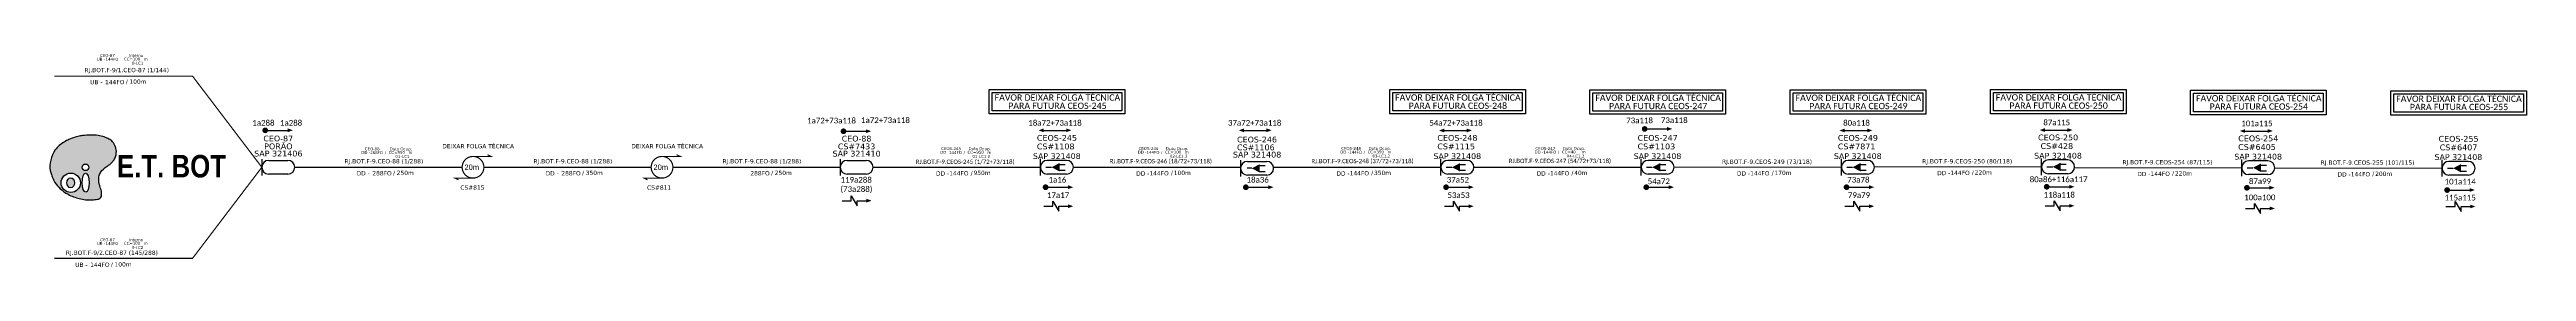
# Model space of a CAD drawing. Header units: millimetres. Extents: x 8324 to 9186, y -2611 to -1984.
# Drawn here: x 8324 to 9186, y -2058 to -1984 of the extents above; entities that cross this region are included whole.
import ezdxf
from ezdxf.enums import TextEntityAlignment as Align

# ---------------------------------------------------------------- set-up
doc = ezdxf.new("R2010")
doc.units = ezdxf.units.MM
doc.header["$MEASUREMENT"] = 0
for name, color, linetype in [('20.4-CEOS', 1, 'Continuous'), ('20.5-CABO AÉREO', 1, 'Continuous'), ('20.5-CEO', 1, 'Continuous'), ('E.T.', 7, 'Continuous'), ('label_cabos', 7, 'Continuous'), ('SETA', 7, 'Continuous')]:
    doc.layers.add(name, color=color, linetype=linetype)
doc.layers.add('40.1-ETIQUETAS', color=1, linetype='Continuous', lineweight=20)
doc.styles.add('siredit', font='verdana.ttf')
doc.styles.add('SWISS BIT', font='swisscb.ttf')

# ---------------------------------------------------------------- blocks, each defined once
blk = doc.blocks.new('ETIQUETA_RS5F')
at = {"layer": '40.1-ETIQUETAS', "color": 0, "style": 'siredit'}
blk.add_text('/', height=1.5, dxfattribs=at).set_placement((1.55, -1.95), align=Align.MIDDLE_RIGHT)
for tag, p in [('ETIQUETA_R_SECUNDARIA', (1.18, 2.1)), ('ETIQUETA_R_PRIMARIA', (1.18, 4.1)), ('F_ATIVAS/F_MORTAS', (1.11, -4.24))]:
    blk.add_attdef(tag, text='', height=1.5, dxfattribs=at).set_placement(p, align=Align.MIDDLE_CENTER)
for tag, p in [('TIPO_CABO', (-6.62, -2.12)), ('CAP_CABO', (0.37, -2.09))]:
    blk.add_attdef(tag, text='', height=1.5, dxfattribs=at).set_placement(p, align=Align.MIDDLE_RIGHT)
for tag, p in [('FUSÃO_1', (0.82, -8.39)), ('FUSÃO_2', (0.82, -10.6)), ('FUSÃO_3', (0.82, -12.93)), ('FUSÃO_4', (0.82, -15.14)), ('FUSÃO_5', (0.82, -17.16))]:
    blk.add_attdef(tag, text='', height=1.5, dxfattribs=at).set_placement(p, align=Align.CENTER)
blk.add_attdef('METROS', text='', height=1.5, dxfattribs=at).set_placement((2.11, -1.95), align=Align.MIDDLE_LEFT)
blk = doc.blocks.new('*U26')
at = {"layer": '20.5-CEO'}
for p, q in [((-1.56, 1.26), (1.8, 1.26)), ((1.8, -1.13), (-1.56, -1.13))]:
    blk.add_line(p, q, dxfattribs=at)
blk.add_lwpolyline([(-2.75, 1.51), (-2.75, -1.38)], dxfattribs=at)
for centre, start, end in [((-1.56, 0.07), 90, 270), ((1.8, 0.07), 270, 90)]:
    blk.add_arc(centre, 1.2, start, end, dxfattribs=at)
at = {"layer": '20.5-CEO', "color": 7, "style": 'siredit'}
for tag, p in [('FID', (0.11, 5.61)), ('LOCAL', (0.12, 4.23)), ('SAP', (0.12, 2.97)), ('FIBRAS_RESERVA', (0.12, -1.94))]:
    blk.add_attdef(tag, text='', height=1.01, dxfattribs=at).set_placement(p, align=Align.TOP_CENTER)
for tag, flags, p in [('ID_ATIVIDADE', 3, (0.11, -3.51)), ('FATOR', 1, (0.11, -4.82))]:
    blk.add_attdef(tag, text='', height=1.01, dxfattribs=dict(at, flags=flags)).set_placement(p, align=Align.TOP_CENTER)
at = {"layer": '20.5-CEO', "color": 7, "style": 'siredit', "flags": 3}
blk.add_attdef('QTDE', (-4.88, -7.06), '', height=1.01, dxfattribs=at)
blk = doc.blocks.new('Inst CB DT OCUP CFOA-SM-DD-S-288-TS')
at = {"layer": 'label_cabos', "color": 0, "style": 'siredit'}
for tag, flags, p in [('ID_ATIVIDADE', 3, (1.31, 2.67)), ('FATOR', 1, (11.56, 2.55))]:
    blk.add_attdef(tag, text='', height=1, rotation=359.69001, dxfattribs=dict(at, flags=flags)).set_placement(p, align=Align.MIDDLE_CENTER)
for tag, p in [('TIPO_CABO', (1.11, 0)), ('DESTINO_CABO', (3.13, 1.26)), ('CABO', (4.69, -0.05)), ('/', (7.71, -0.05)), ('LANCE', (10.41, 0.02)), ('TIPO_CABO', (13.11, 1.24)), ('UND', (16.46, 0)), ('FID', (13.65, -1.41))]:
    blk.add_attdef(tag, text='', height=1, rotation=359.69001, dxfattribs=at).set_placement(p, align=Align.MIDDLE_CENTER)
blk.add_attdef('QTDE', (11.93, -0.45), '', height=1, rotation=359.69001, dxfattribs=at)
blk = doc.blocks.new('Inst CB DT OCUP CFOA-SM-DD-S-144')
at = {"layer": 'label_cabos', "color": 0, "style": 'siredit'}
for tag, flags, p in [('ID_ATIVIDADE', 3, (1.31, 2.67)), ('FATOR', 1, (11.56, 2.55))]:
    blk.add_attdef(tag, text='', height=1, rotation=359.69001, dxfattribs=dict(at, flags=flags)).set_placement(p, align=Align.MIDDLE_CENTER)
for tag, p in [('TIPO_CABO', (1.11, 0)), ('DESTINO_CABO', (3.13, 1.26)), ('CABO', (4.69, -0.05)), ('/', (7.71, -0.05)), ('LANCE', (10.41, 0.02)), ('TIPO_CABO', (13.11, 1.24)), ('UND', (16.46, 0)), ('FID', (13.65, -1.41))]:
    blk.add_attdef(tag, text='', height=1, rotation=359.69001, dxfattribs=at).set_placement(p, align=Align.MIDDLE_CENTER)
blk.add_attdef('QTDE', (11.93, -0.45), '', height=1, rotation=359.69001, dxfattribs=at)
blk = doc.blocks.new('*U27')
at = {"layer": '20.5-CEO'}
for p, q in [((-1.56, 1.26), (1.8, 1.26)), ((1.8, -1.13), (-1.56, -1.13))]:
    blk.add_line(p, q, dxfattribs=at)
blk.add_lwpolyline([(-2.75, 1.51), (-2.75, -1.38)], dxfattribs=at)
for centre, start, end in [((-1.56, 0.07), 90, 270), ((1.8, 0.07), 270, 90)]:
    blk.add_arc(centre, 1.2, start, end, dxfattribs=at)
at = {"layer": '20.5-CEO', "color": 7, "style": 'siredit'}
for tag, p in [('FID', (0.11, 5.61)), ('LOCAL', (0.12, 4.23)), ('SAP', (0.12, 2.97)), ('FIBRAS_RESERVA', (0.12, -1.94))]:
    blk.add_attdef(tag, text='', height=1.01, dxfattribs=at).set_placement(p, align=Align.TOP_CENTER)
for tag, flags, p in [('ID_ATIVIDADE', 3, (0.11, -3.51)), ('FATOR', 1, (0.11, -4.82))]:
    blk.add_attdef(tag, text='', height=1.01, dxfattribs=dict(at, flags=flags)).set_placement(p, align=Align.TOP_CENTER)
at = {"layer": '20.5-CEO', "color": 7, "style": 'siredit', "flags": 3}
blk.add_attdef('QTDE', (-4.88, -7.06), '', height=1.01, dxfattribs=at)
blk = doc.blocks.new('*U25')
at = {"layer": '20.5-CEO'}
for p, q in [((-1.56, 1.26), (1.8, 1.26)), ((1.8, -1.13), (-1.56, -1.13))]:
    blk.add_line(p, q, dxfattribs=at)
blk.add_lwpolyline([(-2.75, 1.51), (-2.75, -1.38)], dxfattribs=at)
for centre, start, end in [((-1.56, 0.07), 90, 270), ((1.8, 0.07), 270, 90)]:
    blk.add_arc(centre, 1.2, start, end, dxfattribs=at)
at = {"layer": '20.5-CEO', "color": 7, "style": 'siredit'}
for tag, p in [('FID', (0.11, 5.61)), ('LOCAL', (0.12, 4.23)), ('SAP', (0.12, 2.97)), ('FIBRAS_RESERVA', (0.12, -1.94))]:
    blk.add_attdef(tag, text='', height=1.01, dxfattribs=at).set_placement(p, align=Align.TOP_CENTER)
for tag, flags, p in [('ID_ATIVIDADE', 3, (0.11, -3.51)), ('FATOR', 1, (0.11, -4.82))]:
    blk.add_attdef(tag, text='', height=1.01, dxfattribs=dict(at, flags=flags)).set_placement(p, align=Align.TOP_CENTER)
at = {"layer": '20.5-CEO', "color": 7, "style": 'siredit', "flags": 3}
blk.add_attdef('QTDE', (-4.88, -7.06), '', height=1.01, dxfattribs=at)
blk = doc.blocks.new('Inst CB INT CFOI-SM-UB-144')
at = {"layer": 'label_cabos', "color": 0, "style": 'siredit'}
for tag, flags, p in [('ID_ATIVIDADE', 3, (1.31, 2.67)), ('/', 2, (7.71, -0.05)), ('FATOR', 1, (11.56, 2.55))]:
    blk.add_attdef(tag, text='', height=1, rotation=359.69001, dxfattribs=dict(at, flags=flags)).set_placement(p, align=Align.MIDDLE_CENTER)
for tag, p in [('TIPO_CABO', (1.11, 0)), ('DESTINO_CABO', (3.13, 1.26)), ('CABO', (4.69, -0.05)), ('LANCE', (10.41, 0.02)), ('TIPO_CABO', (13.11, 1.24)), ('UND', (16.46, 0)), ('FID', (13.65, -1.41))]:
    blk.add_attdef(tag, text='', height=1, rotation=359.69001, dxfattribs=at).set_placement(p, align=Align.MIDDLE_CENTER)
blk.add_attdef('QTDE', (11.93, -0.45), '', height=1, rotation=359.69001, dxfattribs=at)
blk = doc.blocks.new('OI')
h = blk.add_hatch(color=40)
edge = h.paths.add_edge_path()
edge.add_spline(control_points=[(4.35, -0.67), (3.92, -0.99), (3.26, -1.5), (2.81, -2.59), (2.9, -3.5), (3.06, -4.27), (3.31, -4.85), (3.37, -5.39), (3.4, -5.88), (3.2, -6.4), (2.54, -6.61), (1.65, -6.63), (0.55, -6.67), (-0.56, -6.42), (-1.61, -6.14), (-2.77, -5.61), (-3.92, -4.77), (-4.89, -3.7), (-5.34, -2.65), (-5.6, -1.94), (-5.85, -0.96), (-5.71, 0.47), (-5.1, 2.02), (-4.14, 3.02), (-3.3, 3.61), (-2.37, 4.16), (-1.36, 4.44), (-0.56, 4.7), (0.79, 4.85), (2.24, 4.97), (3.79, 4.57), (4.67, 4.21), (5.44, 3.65), (5.76, 2.99), (6.03, 2.21), (6.01, 1.46), (5.72, 0.64), (5.31, 0.08), (4.88, -0.38), (4.51, -0.55), (4.35, -0.67)], knot_values=[0, 0, 0, 0, 1.60434, 2.417191, 3.427595, 4.282808, 4.776746, 5.304182, 5.888771, 6.258406, 6.858137, 7.79129, 8.986195, 10.124242, 11.187857, 12.242908, 13.953784, 15.414161, 16.515391, 17.349188, 17.675853, 19.552021, 21.515531, 22.568638, 23.63245, 24.621084, 25.782718, 26.745347, 27.142653, 29.870543, 31.004649, 31.921532, 32.709589, 33.801391, 34.042471, 35.192333, 35.971461, 36.628871, 37.254359, 37.836911, 37.836911, 37.836911, 37.836911], degree=3, periodic=0)
h.paths.add_polyline_path([(1.13, -0.87, -1), (-0.04, -0.87, -1)], flags=16)
edge = h.paths.add_edge_path(flags=16)
edge.add_ellipse((0.56, -3.59), major_axis=(-0.02, 1.71), ratio=0.361305, start_angle=0, end_angle=360)
h.paths.add_polyline_path([(-0.36, -3.62, -1), (-3.8, -3.62, -1)], flags=16)
edge = h.paths.add_edge_path(flags=0)
edge.add_ellipse((-2.08, -3.62), major_axis=(0, 0.885), ratio=0.758294, start_angle=0, end_angle=360)
at = {"color": 40}
for centre, radius in [((-2.08, -3.62), 1.72), ((0.54, -0.87), 0.587)]:
    blk.add_circle(centre, radius, dxfattribs=at)
blk.add_ellipse((-2.08, -3.62), major_axis=(0, 0.885), ratio=0.758294, start_param=-3.141592653589791, end_param=3.141592653589791, dxfattribs=at)
blk.add_ellipse((0.56, -3.59), major_axis=(-0.02, 1.71), ratio=0.361305, dxfattribs=at)
at = {"color": 40, "start_tangent": (-0.800898, -0.598801), "end_tangent": (-0.800898, -0.598801)}
blk.add_spline([(4.35, -0.67), (3.2, -1.78), (2.9, -2.54), (2.92, -3.55), (3.12, -4.38), (3.28, -4.85), (3.37, -5.37), (3.35, -5.95), (3.2, -6.29), (2.66, -6.55), (1.73, -6.63), (0.54, -6.62), (-0.58, -6.41), (-1.6, -6.11), (-2.56, -5.67), (-3.95, -4.67), (-4.89, -3.56), (-5.37, -2.56), (-5.64, -1.78), (-5.72, -1.46), (-5.63, 0.42), (-4.84, 2.22), (-4.13, 2.99), (-3.27, 3.62), (-2.4, 4.09), (-1.3, 4.47), (-0.37, 4.72), (0.02, 4.77), (2.75, 4.8), (3.85, 4.53), (4.69, 4.16), (5.31, 3.68), (5.85, 2.73), (5.93, 2.5), (5.94, 1.35), (5.67, 0.62), (5.29, 0.08), (4.84, -0.36), (4.35, -0.67)], degree=3, dxfattribs=at)

msp = doc.modelspace()

# ---------------------------------------------------------------- linework, layer by layer
at = {"color": 3, "ltscale": 9e-07}
for points in [[(8651.09, -1996.47), (8698.32, -1996.47), (8698.32, -2004.98), (8651.09, -2004.98)], [(8652.14, -1997.52), (8697.27, -1997.52), (8697.27, -2003.93), (8652.14, -2003.93)], [(8790.55, -1996.47), (8837.78, -1996.47), (8837.78, -2004.98), (8790.55, -2004.98)], [(8791.6, -1997.52), (8836.73, -1997.52), (8836.73, -2003.93), (8791.6, -2003.93)], [(8860.28, -1996.57), (8907.51, -1996.57), (8907.51, -2005.09), (8860.28, -2005.09)], [(8861.33, -1997.62), (8906.46, -1997.62), (8906.46, -2004.04), (8861.33, -2004.04)], [(8930.01, -1996.57), (8977.24, -1996.57), (8977.24, -2005.08), (8930.01, -2005.08)], [(8931.06, -1997.62), (8976.19, -1997.62), (8976.19, -2004.03), (8931.06, -2004.03)], [(8999.74, -1996.43), (9046.97, -1996.43), (9046.97, -2004.94), (8999.74, -2004.94)], [(9000.79, -1997.48), (9045.92, -1997.48), (9045.92, -2003.89), (9000.79, -2003.89)], [(9069.45, -1996.75), (9116.68, -1996.75), (9116.68, -2005.26), (9069.45, -2005.26)], [(9070.5, -1997.8), (9115.63, -1997.8), (9115.63, -2004.21), (9070.5, -2004.21)], [(9139.17, -1996.9), (9186.4, -1996.9), (9186.4, -2005.41), (9139.17, -2005.41)], [(9140.22, -1997.95), (9185.35, -1997.95), (9185.35, -2004.36), (9140.22, -2004.36)]]:
    msp.add_lwpolyline(points, close=True, dxfattribs=at)
at = {"color": 0, "const_width": 0.99}
for points in [[(8878.84, -2010.25, 1), (8879.83, -2010.25, 1)], [(8398.47, -2010.73, 1), (8399.46, -2010.73, 1)], [(8599.84, -2011.05, 1), (8600.83, -2011.05, 1)], [(8670.22, -2030.6, 1), (8671.21, -2030.6, 1)], [(8739.95, -2030.6, 1), (8740.94, -2030.6, 1)], [(8809.68, -2030.6, 1), (8810.67, -2030.6, 1)], [(8879.41, -2030.6, 1), (8880.4, -2030.6, 1)], [(8949.14, -2030.59, 1), (8950.13, -2030.59, 1)], [(9018.86, -2030.45, 1), (9019.85, -2030.45, 1)], [(9088.57, -2030.78, 1), (9089.56, -2030.78, 1)], [(9158.3, -2031.59, 1), (9159.29, -2031.59, 1)]]:
    msp.add_lwpolyline(points, format="xyb", close=True, dxfattribs=at)
at = {"color": 5, "const_width": 0.42}
for points in [[(8471.33, -2019.85, 1.000012), (8471.33, -2027.41, 0.999978)], [(8537.15, -2019.85, 1.000012), (8537.15, -2027.41, 0.999978)]]:
    msp.add_lwpolyline(points, format="xyb", close=True, dxfattribs=at)
at = {"color": 5, "const_width": 0.394}
for points in [[(8471.33, -2019.85), (8477.63, -2019.85), (8476.37, -2019.22)], [(8537.15, -2019.85), (8543.45, -2019.85), (8542.19, -2019.22)], [(8471.33, -2027.41), (8465.03, -2027.41), (8466.29, -2028.04)], [(8537.15, -2027.41), (8530.85, -2027.41), (8532.11, -2028.04)]]:
    msp.add_lwpolyline(points, dxfattribs=at)
at = {"color": 0}
for points in [[(8603.05, -2035.3), (8603.05, -2033.55), (8605.14, -2037.05), (8605.15, -2035.3)], [(8673.27, -2037.24), (8673.27, -2035.49), (8675.36, -2038.99), (8675.37, -2037.24)], [(8812.73, -2037.24), (8812.73, -2035.49), (8814.82, -2038.99), (8814.83, -2037.24)], [(8952.19, -2037.24), (8952.19, -2035.48), (8954.28, -2038.98), (8954.29, -2037.24)], [(9021.92, -2037.09), (9021.92, -2035.34), (9024.01, -2038.84), (9024.01, -2037.09)], [(9161.54, -2037.33), (9161.54, -2035.58), (9163.63, -2039.08), (9163.64, -2037.33)], [(9091.75, -2038), (9091.75, -2036.25), (9093.84, -2039.75), (9093.84, -2038)]]:
    msp.add_lwpolyline(points, dxfattribs=at)
at = {"layer": '20.4-CEOS', "color": 8}
for p, q in [((8678.02, -2021.24), (8671.31, -2021.24)), ((8678.02, -2026.02), (8671.31, -2026.02)), ((8817.48, -2021.24), (8810.77, -2021.24)), ((8817.48, -2026.02), (8810.77, -2026.02)), ((8887.21, -2021.24), (8880.5, -2021.24)), ((8887.21, -2026.02), (8880.5, -2026.02)), ((8956.94, -2021.23), (8950.23, -2021.23)), ((8956.94, -2026.02), (8950.23, -2026.02)), ((9026.67, -2021.09), (9019.95, -2021.09)), ((9026.67, -2025.88), (9019.95, -2025.88)), ((9096.38, -2021.41), (9089.66, -2021.41)), ((9096.38, -2026.2), (9089.66, -2026.2)), ((9166.1, -2021.56), (9159.39, -2021.56)), ((9166.1, -2026.35), (9159.39, -2026.35))]:
    msp.add_line(p, q, dxfattribs=at)
for points in [[(8668.92, -2026.51), (8668.92, -2020.74)], [(8670.77, -2023.63), (8672.81, -2023.63)], [(8675.46, -2022.68), (8677.5, -2022.68)], [(8675.46, -2024.67), (8677.5, -2024.67)], [(8808.38, -2026.51), (8808.38, -2020.74)], [(8810.23, -2023.63), (8812.27, -2023.63)], [(8814.92, -2022.68), (8816.96, -2022.68)], [(8814.92, -2024.67), (8816.96, -2024.67)], [(8878.11, -2026.51), (8878.11, -2020.74)], [(8879.96, -2023.63), (8882, -2023.63)], [(8884.65, -2022.68), (8886.69, -2022.68)], [(8884.65, -2024.67), (8886.69, -2024.67)], [(8947.84, -2026.51), (8947.84, -2020.74)], [(8949.69, -2023.62), (8951.73, -2023.62)], [(8954.38, -2022.68), (8956.42, -2022.68)], [(8954.38, -2024.67), (8956.42, -2024.67)], [(9017.56, -2026.37), (9017.56, -2020.6)], [(9019.42, -2023.48), (9021.46, -2023.48)], [(9024.11, -2022.53), (9026.15, -2022.53)], [(9024.11, -2024.52), (9026.15, -2024.52)], [(9087.27, -2026.69), (9087.27, -2020.92)], [(9089.13, -2023.81), (9091.17, -2023.81)], [(9093.81, -2022.86), (9095.85, -2022.86)], [(9093.81, -2024.85), (9095.85, -2024.85)], [(9157, -2026.84), (9157, -2021.07)], [(9158.85, -2023.96), (9160.89, -2023.96)], [(9163.54, -2023.01), (9165.58, -2023.01)], [(9163.54, -2025), (9165.58, -2025)]]:
    msp.add_lwpolyline(points, dxfattribs=at)
for points in [[(8672.81, -2023.63, 0, 2.95, 0), (8675.58, -2023.63, 2.95, 2.95, 0)], [(8812.27, -2023.63, 0, 2.95, 0), (8815.04, -2023.63, 2.95, 2.95, 0)], [(8882, -2023.63, 0, 2.95, 0), (8884.77, -2023.63, 2.95, 2.95, 0)], [(8951.73, -2023.62, 0, 2.95, 0), (8954.5, -2023.62, 2.95, 2.95, 0)], [(9021.46, -2023.48, 0, 2.95, 0), (9024.23, -2023.48, 2.95, 2.95, 0)], [(9091.17, -2023.81, 0, 2.95, 0), (9093.94, -2023.81, 2.95, 2.95, 0)], [(9160.89, -2023.96, 0, 2.95, 0), (9163.66, -2023.96, 2.95, 2.95, 0)]]:
    msp.add_lwpolyline(points, format="xyseb", dxfattribs=at)
at = {"layer": '20.4-CEOS'}
for points in [[(8742.51, -2024), (8740.9, -2024)], [(8745.16, -2023.05), (8747.2, -2023.05)], [(8745.16, -2025.05), (8747.2, -2025.05)]]:
    msp.add_lwpolyline(points, dxfattribs=at)
msp.add_lwpolyline([(8742.51, -2024, 0, 2.95, 0), (8745.28, -2024, 2.95, 2.95, 0)], format="xyseb", dxfattribs=at)
at = {"layer": '20.4-CEOS', "color": 8}
for centre, start, end in [((8671.31, -2023.63), 90, 270), ((8678.02, -2023.63), 270, 90), ((8810.77, -2023.63), 90, 270), ((8817.48, -2023.63), 270, 90), ((8880.5, -2023.63), 90, 270), ((8887.21, -2023.63), 270, 90), ((8950.23, -2023.62), 90, 270), ((8956.94, -2023.62), 270, 90), ((9019.95, -2023.48), 90, 270), ((9026.67, -2023.48), 270, 90), ((9089.66, -2023.81), 90, 270), ((9096.38, -2023.81), 270, 90), ((9159.39, -2023.96), 90, 270), ((9166.1, -2023.96), 270, 90)]:
    msp.add_arc(centre, 2.39, start, end, dxfattribs=at)
at = {"layer": '20.5-CABO AÉREO', "color": 5, "ltscale": 50, "const_width": 0.4}
for points in [[(8325.57, -1991.8), (8373.65, -1991.8), (8397.79, -2023.63)], [(8325.57, -2055.45), (8373.65, -2055.45), (8397.79, -2023.63)], [(8409.29, -2023.63), (8467.55, -2023.63)], [(8475.11, -2023.63), (8533.37, -2023.63)], [(8540.93, -2023.63), (8599.19, -2023.63)]]:
    msp.add_lwpolyline(points, dxfattribs=at)
at = {"layer": '40.1-ETIQUETAS', "color": 5, "const_width": 0.4}
for points in [[(8610.69, -2023.63), (8668.92, -2023.63)], [(8680.42, -2023.63), (8738.65, -2023.63)], [(8750.15, -2023.63), (8808.38, -2023.63)], [(8819.88, -2023.63), (8878.11, -2023.63)]]:
    msp.add_lwpolyline(points, dxfattribs=at)
at = {"layer": '40.1-ETIQUETAS', "color": 1, "const_width": 0.4}
for points in [[(8889.61, -2023.62), (8947.84, -2023.62)], [(8959.33, -2023.48), (9017.56, -2023.48)], [(9029.04, -2023.81), (9087.27, -2023.81)], [(9098.77, -2023.96), (9157, -2023.96)]]:
    msp.add_lwpolyline(points, dxfattribs=at)
at = {"layer": 'SETA', "color": 0}
for points in [[(8398.97, -2010.73), (8407.48, -2010.73)], [(8600.34, -2011.05), (8608.85, -2011.05)], [(8670.07, -2010.73), (8678.58, -2010.73)], [(8739.8, -2010.73), (8748.31, -2010.73)], [(8809.53, -2010.79), (8818.04, -2010.79)], [(8879.33, -2010.25), (8887.84, -2010.25)], [(8948.99, -2010.78), (8957.5, -2010.78)], [(9018.72, -2010.64), (9027.23, -2010.64)], [(9088.42, -2010.97), (9096.93, -2010.97)], [(8599.89, -2035.3), (8603.05, -2035.3)], [(8605.15, -2035.3), (8608.31, -2035.3)], [(8670.71, -2030.6), (8679.23, -2030.6)], [(8740.44, -2030.6), (8748.96, -2030.6)], [(8810.17, -2030.6), (8818.69, -2030.6)], [(8879.9, -2030.6), (8888.42, -2030.6)], [(8949.63, -2030.59), (8958.15, -2030.59)], [(9019.36, -2030.45), (9027.87, -2030.45)], [(9089.07, -2030.78), (9097.58, -2030.78)], [(9158.79, -2031.59), (9167.3, -2031.59)], [(8670.11, -2037.24), (8673.27, -2037.24)], [(8675.37, -2037.24), (8678.53, -2037.24)], [(8809.57, -2037.24), (8812.73, -2037.24)], [(8814.83, -2037.24), (8817.99, -2037.24)], [(8949.03, -2037.24), (8952.19, -2037.24)], [(8954.29, -2037.24), (8957.45, -2037.24)], [(9018.76, -2037.09), (9021.92, -2037.09)], [(9024.01, -2037.09), (9027.17, -2037.09)], [(9088.59, -2038), (9091.75, -2038)], [(9093.84, -2038), (9097, -2038)], [(9158.38, -2037.33), (9161.54, -2037.33)], [(9163.64, -2037.33), (9166.8, -2037.33)]]:
    msp.add_lwpolyline(points, dxfattribs=at)
for points in [[(8887.16, -2009.57), (8888.97, -2010.23), (8887.16, -2010.89)], [(8406.8, -2010.05), (8408.61, -2010.71), (8406.8, -2011.37)], [(8608.17, -2010.38), (8609.98, -2011.04), (8608.17, -2011.7)], [(8670.07, -2010.07), (8668.26, -2010.73), (8670.07, -2011.39)], [(8677.9, -2010.05), (8679.71, -2010.71), (8677.9, -2011.37)], [(8739.8, -2010.07), (8737.99, -2010.73), (8739.8, -2011.39)], [(8747.63, -2010.05), (8749.44, -2010.71), (8747.63, -2011.37)], [(8809.53, -2010.13), (8807.72, -2010.79), (8809.53, -2011.45)], [(8817.36, -2010.11), (8819.17, -2010.77), (8817.36, -2011.43)], [(8948.99, -2010.12), (8947.18, -2010.78), (8948.99, -2011.44)], [(8956.82, -2010.11), (8958.63, -2010.77), (8956.82, -2011.43)], [(9018.72, -2009.98), (9016.9, -2010.64), (9018.72, -2011.3)], [(9026.54, -2009.97), (9028.36, -2010.63), (9026.54, -2011.29)], [(9088.42, -2010.31), (9086.61, -2010.97), (9088.42, -2011.63)], [(9096.25, -2010.29), (9098.07, -2010.95), (9096.25, -2011.61)], [(8608.31, -2034.64), (8610.12, -2035.3), (8608.31, -2035.96)], [(8678.54, -2029.93), (8680.36, -2030.59), (8678.54, -2031.25)], [(8748.27, -2029.93), (8750.09, -2030.59), (8748.27, -2031.25)], [(8818, -2029.93), (8819.82, -2030.59), (8818, -2031.25)], [(8887.73, -2029.93), (8889.55, -2030.59), (8887.73, -2031.25)], [(8957.46, -2029.92), (8959.28, -2030.58), (8957.46, -2031.24)], [(9027.19, -2029.78), (9029, -2030.44), (9027.19, -2031.1)], [(9096.9, -2030.1), (9098.71, -2030.76), (9096.9, -2031.42)], [(9166.62, -2030.91), (9168.44, -2031.57), (9166.62, -2032.23)], [(8678.53, -2036.58), (8680.34, -2037.24), (8678.53, -2037.9)], [(8817.99, -2036.58), (8819.8, -2037.24), (8817.99, -2037.9)], [(8957.45, -2036.58), (8959.26, -2037.24), (8957.45, -2037.9)], [(9027.17, -2036.43), (9028.99, -2037.09), (9027.17, -2037.75)], [(9097, -2037.34), (9098.82, -2038), (9097, -2038.66)], [(9166.8, -2036.67), (9168.61, -2037.33), (9166.8, -2037.99)]]:
    msp.add_solid(points, dxfattribs=at)

# ---------------------------------------------------------------- block references
at = {"color": 6, "lineweight": 0}
ref = msp.add_blockref('Inst CB DT OCUP CFOA-SM-DD-S-144', (8634.66, -2018.4), dxfattribs=at)
ref.add_attrib('DESTINO_CABO', 'CEOS-245', dxfattribs={"layer": 'label_cabos', "color": 0, "height": 1, "rotation": 359.69001, "style": 'siredit'}).set_placement((8637.79, -2017.13), align=Align.MIDDLE_CENTER)
ref.add_attrib('TIPO_CABO', 'Duto Ocup.', dxfattribs={"layer": 'label_cabos', "color": 0, "height": 1, "rotation": 359.69001, "style": 'siredit'}).set_placement((8647.77, -2017.15), align=Align.MIDDLE_CENTER)
ref.add_attrib('/', '/', dxfattribs={"layer": 'label_cabos', "color": 0, "height": 1, "rotation": 359.69001, "style": 'siredit'}).set_placement((8642.37, -2018.45), align=Align.MIDDLE_CENTER)
ref.add_attrib('FID', '01-LC1.2', dxfattribs={"layer": 'label_cabos', "color": 0, "height": 1, "rotation": 359.69001, "style": 'siredit'}).set_placement((8648.31, -2019.81), align=Align.MIDDLE_CENTER)
ref.add_attrib('LANCE', 'CC=', dxfattribs={"layer": 'label_cabos', "color": 0, "height": 1, "rotation": 359.69001, "style": 'siredit'}).set_placement((8645.07, -2018.37), align=Align.MIDDLE_CENTER)
ref.add_attrib('UND', 'm', dxfattribs={"layer": 'label_cabos', "color": 0, "height": 1, "rotation": 359.69001, "style": 'siredit'}).set_placement((8651.12, -2018.39), align=Align.MIDDLE_CENTER)
ref.add_attrib('CABO', '144FO', dxfattribs={"layer": 'label_cabos', "color": 0, "height": 1, "rotation": 359.69001, "style": 'siredit'}).set_placement((8639.34, -2018.45), align=Align.MIDDLE_CENTER)
ref.add_attrib('TIPO_CABO', 'DD - ', dxfattribs={"layer": 'label_cabos', "color": 0, "height": 1, "rotation": 359.69001, "style": 'siredit'}).set_placement((8635.77, -2018.4), align=Align.MIDDLE_CENTER)
ref.add_attrib('QTDE', '950', (8646.59, -2018.85), dxfattribs={"layer": 'label_cabos', "color": 0, "height": 1, "rotation": 359.69001, "style": 'siredit'})
ref = msp.add_blockref('Inst CB DT OCUP CFOA-SM-DD-S-144', (8703.43, -2018.36), dxfattribs=at)
ref.add_attrib('DESTINO_CABO', 'CEOS-246', dxfattribs={"layer": 'label_cabos', "color": 0, "height": 1, "rotation": 359.69001, "style": 'siredit'}).set_placement((8706.56, -2017.1), align=Align.MIDDLE_CENTER)
ref.add_attrib('TIPO_CABO', 'Duto Ocup.', dxfattribs={"layer": 'label_cabos', "color": 0, "height": 1, "rotation": 359.69001, "style": 'siredit'}).set_placement((8716.54, -2017.11), align=Align.MIDDLE_CENTER)
ref.add_attrib('/', '/', dxfattribs={"layer": 'label_cabos', "color": 0, "height": 1, "rotation": 359.69001, "style": 'siredit'}).set_placement((8711.14, -2018.41), align=Align.MIDDLE_CENTER)
ref.add_attrib('FID', '02-LC1.2', dxfattribs={"layer": 'label_cabos', "color": 0, "height": 1, "rotation": 359.69001, "style": 'siredit'}).set_placement((8717.08, -2019.77), align=Align.MIDDLE_CENTER)
ref.add_attrib('LANCE', 'CC=', dxfattribs={"layer": 'label_cabos', "color": 0, "height": 1, "rotation": 359.69001, "style": 'siredit'}).set_placement((8713.84, -2018.34), align=Align.MIDDLE_CENTER)
ref.add_attrib('UND', 'm', dxfattribs={"layer": 'label_cabos', "color": 0, "height": 1, "rotation": 359.69001, "style": 'siredit'}).set_placement((8719.89, -2018.36), align=Align.MIDDLE_CENTER)
ref.add_attrib('CABO', '144FO', dxfattribs={"layer": 'label_cabos', "color": 0, "height": 1, "rotation": 359.69001, "style": 'siredit'}).set_placement((8708.11, -2018.41), align=Align.MIDDLE_CENTER)
ref.add_attrib('TIPO_CABO', 'DD - ', dxfattribs={"layer": 'label_cabos', "color": 0, "height": 1, "rotation": 359.69001, "style": 'siredit'}).set_placement((8704.54, -2018.36), align=Align.MIDDLE_CENTER)
ref.add_attrib('QTDE', '100', (8715.36, -2018.81), dxfattribs={"layer": 'label_cabos', "color": 0, "height": 1, "rotation": 359.69001, "style": 'siredit'})
ref = msp.add_blockref('Inst CB DT OCUP CFOA-SM-DD-S-144', (8773.98, -2018.31), dxfattribs=at)
ref.add_attrib('DESTINO_CABO', 'CEOS-248', dxfattribs={"layer": 'label_cabos', "color": 0, "height": 1, "rotation": 359.69001, "style": 'siredit'}).set_placement((8777.11, -2017.05), align=Align.MIDDLE_CENTER)
ref.add_attrib('TIPO_CABO', 'Duto Ocup.', dxfattribs={"layer": 'label_cabos', "color": 0, "height": 1, "rotation": 359.69001, "style": 'siredit'}).set_placement((8787.09, -2017.06), align=Align.MIDDLE_CENTER)
ref.add_attrib('/', '/', dxfattribs={"layer": 'label_cabos', "color": 0, "height": 1, "rotation": 359.69001, "style": 'siredit'}).set_placement((8781.7, -2018.36), align=Align.MIDDLE_CENTER)
ref.add_attrib('FID', '03-LC1.2', dxfattribs={"layer": 'label_cabos', "color": 0, "height": 1, "rotation": 359.69001, "style": 'siredit'}).set_placement((8787.63, -2019.72), align=Align.MIDDLE_CENTER)
ref.add_attrib('LANCE', 'CC=', dxfattribs={"layer": 'label_cabos', "color": 0, "height": 1, "rotation": 359.69001, "style": 'siredit'}).set_placement((8784.39, -2018.29), align=Align.MIDDLE_CENTER)
ref.add_attrib('UND', 'm', dxfattribs={"layer": 'label_cabos', "color": 0, "height": 1, "rotation": 359.69001, "style": 'siredit'}).set_placement((8790.45, -2018.31), align=Align.MIDDLE_CENTER)
ref.add_attrib('CABO', '144FO', dxfattribs={"layer": 'label_cabos', "color": 0, "height": 1, "rotation": 359.69001, "style": 'siredit'}).set_placement((8778.67, -2018.36), align=Align.MIDDLE_CENTER)
ref.add_attrib('TIPO_CABO', 'DD - ', dxfattribs={"layer": 'label_cabos', "color": 0, "height": 1, "rotation": 359.69001, "style": 'siredit'}).set_placement((8775.1, -2018.31), align=Align.MIDDLE_CENTER)
ref.add_attrib('QTDE', '350', (8785.91, -2018.76), dxfattribs={"layer": 'label_cabos', "color": 0, "height": 1, "rotation": 359.69001, "style": 'siredit'})
ref = msp.add_blockref('Inst CB DT OCUP CFOA-SM-DD-S-144', (8841.62, -2018.31), dxfattribs=at)
ref.add_attrib('DESTINO_CABO', 'CEOS-247', dxfattribs={"layer": 'label_cabos', "color": 0, "height": 1, "rotation": 359.69001, "style": 'siredit'}).set_placement((8844.75, -2017.05), align=Align.MIDDLE_CENTER)
ref.add_attrib('TIPO_CABO', 'Duto Ocup.', dxfattribs={"layer": 'label_cabos', "color": 0, "height": 1, "rotation": 359.69001, "style": 'siredit'}).set_placement((8854.73, -2017.06), align=Align.MIDDLE_CENTER)
ref.add_attrib('/', '/', dxfattribs={"layer": 'label_cabos', "color": 0, "height": 1, "rotation": 359.69001, "style": 'siredit'}).set_placement((8849.33, -2018.36), align=Align.MIDDLE_CENTER)
ref.add_attrib('FID', '04-LC1.2', dxfattribs={"layer": 'label_cabos', "color": 0, "height": 1, "rotation": 359.69001, "style": 'siredit'}).set_placement((8855.27, -2019.72), align=Align.MIDDLE_CENTER)
ref.add_attrib('LANCE', 'CC=', dxfattribs={"layer": 'label_cabos', "color": 0, "height": 1, "rotation": 359.69001, "style": 'siredit'}).set_placement((8852.03, -2018.29), align=Align.MIDDLE_CENTER)
ref.add_attrib('UND', 'm', dxfattribs={"layer": 'label_cabos', "color": 0, "height": 1, "rotation": 359.69001, "style": 'siredit'}).set_placement((8858.08, -2018.31), align=Align.MIDDLE_CENTER)
ref.add_attrib('CABO', '144FO', dxfattribs={"layer": 'label_cabos', "color": 0, "height": 1, "rotation": 359.69001, "style": 'siredit'}).set_placement((8846.3, -2018.36), align=Align.MIDDLE_CENTER)
ref.add_attrib('TIPO_CABO', 'DD - ', dxfattribs={"layer": 'label_cabos', "color": 0, "height": 1, "rotation": 359.69001, "style": 'siredit'}).set_placement((8842.73, -2018.31), align=Align.MIDDLE_CENTER)
ref.add_attrib('QTDE', '40', (8853.55, -2018.76), dxfattribs={"layer": 'label_cabos', "color": 0, "height": 1, "rotation": 359.69001, "style": 'siredit'})
at = {"layer": '20.5-CEO', "color": 0, "lineweight": 0}
ref = msp.add_blockref('*U25', (8403.28, -2023.76), dxfattribs=dict(at, xscale=1.996172079559983, yscale=1.996172079559528, zscale=1.996172079559506))
ref.add_attrib('LOCAL', 'PORÃO', dxfattribs={"color": 7, "height": 2.024, "style": 'siredit'}).set_placement((8403.53, -2015.31), align=Align.TOP_CENTER)
ref.add_attrib('SAP', 'SAP 321406', dxfattribs={"color": 7, "height": 2.024, "style": 'siredit'}).set_placement((8403.53, -2017.82), align=Align.TOP_CENTER)
ref.add_attrib('FID', 'CEO-87', dxfattribs={"layer": '20.4-CEOS', "color": 7, "height": 2.015, "style": 'siredit'}).set_placement((8403.5, -2012.57), align=Align.TOP_CENTER)
ref = msp.add_blockref('*U27', (8604.66, -2023.76), dxfattribs=dict(at, xscale=1.988197485650744, yscale=1.988197485649835, zscale=1.988197485649835))
ref.add_attrib('LOCAL', 'CS#7433', dxfattribs={"color": 7, "height": 2.016, "style": 'siredit'}).set_placement((8604.9, -2015.34), align=Align.TOP_CENTER)
ref.add_attrib('SAP', 'SAP 321410', dxfattribs={"color": 7, "height": 2.016, "style": 'siredit'}).set_placement((8604.9, -2017.85), align=Align.TOP_CENTER)
ref.add_attrib('FID', 'CEO-88', dxfattribs={"layer": '20.4-CEOS', "color": 7, "height": 2.007, "style": 'siredit'}).set_placement((8604.88, -2012.62), align=Align.TOP_CENTER)
at = {"layer": '20.5-CEO', "color": 5, "lineweight": 0}
ref = msp.add_blockref('*U26', (8744.12, -2024.14), dxfattribs=dict(at, xscale=2, yscale=2, zscale=2))
ref.add_attrib('LOCAL', 'CS#1106 ', dxfattribs={"color": 7, "height": 2.028, "style": 'siredit'}).set_placement((8744.37, -2015.67), align=Align.TOP_CENTER)
ref.add_attrib('SAP', 'SAP 321408', dxfattribs={"color": 7, "height": 2.028, "style": 'siredit'}).set_placement((8744.37, -2018.19), align=Align.TOP_CENTER)
ref.add_attrib('FID', 'CEOS-246', dxfattribs={"layer": '20.4-CEOS', "color": 7, "height": 2.019, "style": 'siredit'}).set_placement((8744.34, -2012.93), align=Align.TOP_CENTER)
at = {"layer": '40.1-ETIQUETAS', "color": 0}
ref = msp.add_blockref('ETIQUETA_RS5F', (8349.56, -1991.77), dxfattribs=at)
ref.add_attrib('ETIQUETA_R_SECUNDARIA', 'RJ.BOT.F-9/1.CEO-87 (1/144)', dxfattribs={"color": 0, "height": 1.5, "style": 'siredit'}).set_placement((8350.74, -1989.67), align=Align.MIDDLE_CENTER)
ref.add_attrib('TIPO_CABO', 'UB - ', dxfattribs={"color": 0, "height": 1.5, "style": 'siredit'}).set_placement((8342.94, -1993.89), align=Align.MIDDLE_RIGHT)
ref.add_attrib('CAP_CABO', '144FO', dxfattribs={"color": 0, "height": 1.5, "style": 'siredit'}).set_placement((8349.92, -1993.86), align=Align.MIDDLE_RIGHT)
ref.add_attrib('METROS', '100m', dxfattribs={"color": 0, "height": 1.5, "style": 'siredit'}).set_placement((8351.67, -1993.72), align=Align.MIDDLE_LEFT)
ref = msp.add_blockref('ETIQUETA_RS5F', (8344.38, -2055.58), dxfattribs=at)
ref.add_attrib('ETIQUETA_R_SECUNDARIA', 'RJ.BOT.F-9/2.CEO-87 (145/288)', dxfattribs={"color": 0, "height": 1.5, "style": 'siredit'}).set_placement((8345.57, -2053.48), align=Align.MIDDLE_CENTER)
ref.add_attrib('TIPO_CABO', 'UB - ', dxfattribs={"color": 0, "height": 1.5, "style": 'siredit'}).set_placement((8337.77, -2057.7), align=Align.MIDDLE_RIGHT)
ref.add_attrib('CAP_CABO', '144FO', dxfattribs={"color": 0, "height": 1.5, "style": 'siredit'}).set_placement((8344.75, -2057.67), align=Align.MIDDLE_RIGHT)
ref.add_attrib('METROS', '100m', dxfattribs={"color": 0, "height": 1.5, "style": 'siredit'}).set_placement((8346.5, -2057.54), align=Align.MIDDLE_LEFT)
at = {"layer": 'E.T.', "color": 7, "xscale": 1.965288924615379, "yscale": 1.965288909013907, "zscale": 1.965288907678581}
msp.add_blockref('OI', (8335.34, -2021.94), dxfattribs=at)
at = {"layer": 'label_cabos', "color": 6, "lineweight": 0}
ref = msp.add_blockref('Inst CB INT CFOI-SM-UB-144', (8340.89, -1985.85), dxfattribs=at)
ref.add_attrib('DESTINO_CABO', 'CEO-87', dxfattribs={"color": 0, "height": 1, "rotation": 359.69001, "style": 'siredit'}).set_placement((8344.02, -1984.58), align=Align.MIDDLE_CENTER)
ref.add_attrib('CABO', '144FO', dxfattribs={"color": 0, "height": 1, "rotation": 359.69001, "style": 'siredit'}).set_placement((8345.58, -1985.9), align=Align.MIDDLE_CENTER)
ref.add_attrib('TIPO_CABO', 'Interno', dxfattribs={"color": 0, "height": 1, "rotation": 359.69001, "style": 'siredit'}).set_placement((8354, -1984.6), align=Align.MIDDLE_CENTER)
ref.add_attrib('FID', '0-LC1', dxfattribs={"color": 0, "height": 1, "rotation": 359.69001, "style": 'siredit'}).set_placement((8354.54, -1987.26), align=Align.MIDDLE_CENTER)
ref.add_attrib('LANCE', 'CC=', dxfattribs={"color": 0, "height": 1, "rotation": 359.69001, "style": 'siredit'}).set_placement((8351.3, -1985.83), align=Align.MIDDLE_CENTER)
ref.add_attrib('UND', 'm', dxfattribs={"color": 0, "height": 1, "rotation": 359.69001, "style": 'siredit'}).set_placement((8357.36, -1985.85), align=Align.MIDDLE_CENTER)
ref.add_attrib('TIPO_CABO', 'UB - ', dxfattribs={"color": 0, "height": 1, "rotation": 359.69001, "style": 'siredit'}).set_placement((8342, -1985.85), align=Align.MIDDLE_CENTER)
ref.add_attrib('QTDE', '100', (8352.82, -1986.3), dxfattribs={"color": 0, "height": 1, "rotation": 359.69001, "style": 'siredit'})
ref = msp.add_blockref('Inst CB DT OCUP CFOA-SM-DD-S-288-TS', (8433.08, -2018.47), dxfattribs=at)
ref.add_attrib('DESTINO_CABO', 'CEO-88', dxfattribs={"color": 0, "height": 1, "rotation": 359.69001, "style": 'siredit'}).set_placement((8436.21, -2017.2), align=Align.MIDDLE_CENTER)
ref.add_attrib('TIPO_CABO', 'Duto Ocup.', dxfattribs={"color": 0, "height": 1, "rotation": 359.69001, "style": 'siredit'}).set_placement((8446.18, -2017.22), align=Align.MIDDLE_CENTER)
ref.add_attrib('/', '/', dxfattribs={"color": 0, "height": 1, "rotation": 359.69001, "style": 'siredit'}).set_placement((8440.79, -2018.52), align=Align.MIDDLE_CENTER)
ref.add_attrib('FID', '01-LC1', dxfattribs={"color": 0, "height": 1, "rotation": 359.69001, "style": 'siredit'}).set_placement((8446.72, -2019.88), align=Align.MIDDLE_CENTER)
ref.add_attrib('LANCE', 'CC=', dxfattribs={"color": 0, "height": 1, "rotation": 359.69001, "style": 'siredit'}).set_placement((8443.49, -2018.44), align=Align.MIDDLE_CENTER)
ref.add_attrib('UND', 'm', dxfattribs={"color": 0, "height": 1, "rotation": 359.69001, "style": 'siredit'}).set_placement((8449.54, -2018.46), align=Align.MIDDLE_CENTER)
ref.add_attrib('CABO', '288FO', dxfattribs={"color": 0, "height": 1, "rotation": 359.69001, "style": 'siredit'}).set_placement((8437.76, -2018.52), align=Align.MIDDLE_CENTER)
ref.add_attrib('TIPO_CABO', 'DD - ', dxfattribs={"color": 0, "height": 1, "rotation": 359.69001, "style": 'siredit'}).set_placement((8434.19, -2018.47), align=Align.MIDDLE_CENTER)
ref.add_attrib('QTDE', '850', (8445.01, -2018.92), dxfattribs={"color": 0, "height": 1, "rotation": 359.69001, "style": 'siredit'})
ref = msp.add_blockref('Inst CB INT CFOI-SM-UB-144', (8340.89, -2050.21), dxfattribs=at)
ref.add_attrib('DESTINO_CABO', 'CEO-87', dxfattribs={"color": 0, "height": 1, "rotation": 359.69001, "style": 'siredit'}).set_placement((8344.02, -2048.95), align=Align.MIDDLE_CENTER)
ref.add_attrib('CABO', '144FO', dxfattribs={"color": 0, "height": 1, "rotation": 359.69001, "style": 'siredit'}).set_placement((8345.58, -2050.26), align=Align.MIDDLE_CENTER)
ref.add_attrib('TIPO_CABO', 'Interno', dxfattribs={"color": 0, "height": 1, "rotation": 359.69001, "style": 'siredit'}).set_placement((8354, -2048.96), align=Align.MIDDLE_CENTER)
ref.add_attrib('FID', '0-LC2', dxfattribs={"color": 0, "height": 1, "rotation": 359.69001, "style": 'siredit'}).set_placement((8354.54, -2051.62), align=Align.MIDDLE_CENTER)
ref.add_attrib('LANCE', 'CC=', dxfattribs={"color": 0, "height": 1, "rotation": 359.69001, "style": 'siredit'}).set_placement((8351.3, -2050.19), align=Align.MIDDLE_CENTER)
ref.add_attrib('UND', 'm', dxfattribs={"color": 0, "height": 1, "rotation": 359.69001, "style": 'siredit'}).set_placement((8357.36, -2050.21), align=Align.MIDDLE_CENTER)
ref.add_attrib('TIPO_CABO', 'UB - ', dxfattribs={"color": 0, "height": 1, "rotation": 359.69001, "style": 'siredit'}).set_placement((8342, -2050.21), align=Align.MIDDLE_CENTER)
ref.add_attrib('QTDE', '100', (8352.82, -2050.66), dxfattribs={"color": 0, "height": 1, "rotation": 359.69001, "style": 'siredit'})

# ---------------------------------------------------------------- texts
at = {"color": 0}
for p in [(8468.35, -2024.57), (8534.17, -2024.57)]:
    msp.add_text('20m', height=1.89, dxfattribs=at).set_placement(p)
at = {"color": 7, "char_height": 2.2, "width": 46.8706, "attachment_point": 5}
for s, insert in [('{\\fCalibri|b0|i0|c0|p34;FAVOR DEIXAR FOLGA TÉCNICA}', (8674.83, -1999.28)), ('{\\fCalibri|b0|i0|c0|p34;PARA FUTURA CEOS-245}', (8674.83, -2002.15)), ('{\\fCalibri|b0|i0|c0|p34;FAVOR DEIXAR FOLGA TÉCNICA}', (8814.29, -1999.28)), ('{\\fCalibri|b0|i0|c0|p34;PARA FUTURA CEOS-248}', (8814.29, -2002.15)), ('{\\fCalibri|b0|i0|c0|p34;FAVOR DEIXAR FOLGA TÉCNICA}', (8884.02, -1999.38)), ('{\\fCalibri|b0|i0|c0|p34;FAVOR DEIXAR FOLGA TÉCNICA}', (8953.75, -1999.38)), ('{\\fCalibri|b0|i0|c0|p34;FAVOR DEIXAR FOLGA TÉCNICA}', (9023.48, -1999.23)), ('{\\fCalibri|b0|i0|c0|p34;PARA FUTURA CEOS-250}', (9023.48, -2002.11)), ('{\\fCalibri|b0|i0|c0|p34;FAVOR DEIXAR FOLGA TÉCNICA}', (9093.19, -1999.56)), ('{\\fCalibri|b0|i0|c0|p34;FAVOR DEIXAR FOLGA TÉCNICA}', (9162.91, -1999.71)), ('{\\fCalibri|b0|i0|c0|p34;PARA FUTURA CEOS-247}', (8884.02, -2002.25)), ('{\\fCalibri|b0|i0|c0|p34;PARA FUTURA CEOS-249}', (8953.75, -2002.25)), ('{\\fCalibri|b0|i0|c0|p34;PARA FUTURA CEOS-254}', (9093.19, -2002.43)), ('{\\fCalibri|b0|i0|c0|p34;PARA FUTURA CEOS-255}', (9162.91, -2002.58))]:
    msp.add_mtext(s, dxfattribs=dict(at, insert=insert))
at = {"color": 5, "insert": (8398.34, -2008.13), "char_height": 1.98, "width": 25.1052, "attachment_point": 5}
msp.add_mtext('{\\fCalibri|b0|i0|c0|p34;\\C7;1a288}', dxfattribs=at)
at = {"color": 0, "char_height": 1.98, "width": 25.1052, "attachment_point": 5}
for s, insert in [('{\\fCalibri|b0|i0|c0|p34;\\C7;1a288}', (8407.97, -2008.13)), ('{\\fCalibri|b0|i0|c0|p34;\\C7;1a72\\C1;+73a118}', (8596.16, -2007.34)), ('{\\fCalibri|b0|i0|c0|p34;\\C7;1a72\\C1;+73a118}', (8614.95, -2007.2)), ('{\\fCalibri|b0|i0|c0|p34;\\C7;18a72\\C1;+73a118}', (8673.99, -2008.13)), ('{\\fCalibri|b0|i0|c0|p34;\\C7;37a72\\C1;+73a118}', (8743.52, -2008.13)), ('{\\fCalibri|b0|i0|c0|p34;\\C7;54a72\\C1;+73a118}', (8813.63, -2008.13)), ('{\\fCalibri|b0|i0|c0|p34;\\C7;73a118}', (8877.56, -2007.27)), ('{\\fCalibri|b0|i0|c0|p34;\\C7;73a118}', (8889.65, -2007.19)), ('{\\fCalibri|b0|i0|c0|p34;\\C7;80a118}', (8953.09, -2008.12)), ('{\\fCalibri|b0|i0|c0|p34;\\C7;87a115}', (9022.82, -2007.98)), ('{\\fCalibri|b0|i0|c0|p34;\\C7;101a115}', (9092.53, -2008.31)), ('{\\fCalibri|b0|i0|c0|p34;\\C7;1a16}', (8674.84, -2028)), ('{\\fCalibri|b0|i0|c0|p34;\\C7;18a36}', (8744.57, -2028)), ('{\\fCalibri|b0|i0|c0|p34;\\C7;37a52}', (8814.3, -2028)), ('{\\fCalibri|b0|i0|c0|p34;\\C7;73a78}', (8953.76, -2027.99)), ('{\\fCalibri|b0|i0|c0|p34;\\C7;80a86+116a117}', (9023.49, -2027.85)), ('{\\fCalibri|b0|i0|c0|p34;\\C7;(73a288)}', (8604.84, -2031.46)), ('{\\fCalibri|b0|i0|c0|p34;\\C7;17a17}', (8675.06, -2033.39)), ('{\\fCalibri|b0|i0|c0|p34;\\C7;53a53}', (8814.52, -2033.39)), ('{\\fCalibri|b0|i0|c0|p34;\\C7;54a72}', (8884.25, -2028.55)), ('{\\fCalibri|b0|i0|c0|p34;\\C7;79a79}', (8953.98, -2033.39)), ('{\\fCalibri|b0|i0|c0|p34;\\C7;118a118}', (9023.71, -2033.25)), ('{\\fCalibri|b0|i0|c0|p34;\\C7;100a100}', (9093.54, -2034.16)), ('{\\fCalibri|b0|i0|c0|p34;\\C7;87a99}', (9093.61, -2028.52)), ('{\\fCalibri|b0|i0|c0|p34;\\C7;101a114}', (9163.33, -2028.65)), ('{\\fCalibri|b0|i0|c0|p34;\\C7;115a115}', (9163.33, -2034.25))]:
    msp.add_mtext(s, dxfattribs=dict(at, insert=insert))
at = {"color": 1, "insert": (8604.77, -2028.02), "char_height": 1.98, "width": 25.1052, "attachment_point": 5}
msp.add_mtext('{\\fCalibri|b0|i0|c0|p34;119a288}', dxfattribs=at)
at = {"layer": '20.4-CEOS', "color": 7, "style": 'siredit'}
for s, height, p in [('CS#1108 ', 2.028, (8674.67, -2016.36)), ('CEOS-245', 2.028, (8674.67, -2013.36)), ('CS#1115 ', 2.028, (8814.13, -2016.36)), ('CEOS-248', 2.028, (8814.13, -2013.36)), ('CS#1103 ', 2.028, (8883.86, -2016.36)), ('CEOS-247', 2.028, (8883.86, -2013.36)), ('CS#7871 ', 2.028, (8953.59, -2016.36)), ('CEOS-249', 2.028, (8953.59, -2013.36)), ('CEOS-250', 2.028, (9023.31, -2013.21)), ('CS#428 ', 2.028, (9023.31, -2016.21)), ('CS#6405 ', 2.028, (9093.02, -2016.54)), ('CEOS-254', 2.028, (9093.02, -2013.54)), ('CEOS-255', 2.028, (9162.75, -2013.69)), ('CS#6407', 2.028, (9162.75, -2016.69)), ('SAP 321408', 2, (8674.62, -2019.74)), ('SAP 321408', 2, (8814.08, -2019.74)), ('SAP 321408', 2, (8883.81, -2019.74)), ('SAP 321408', 2, (8953.54, -2019.73)), ('SAP 321408', 2, (9023.27, -2019.59)), ('SAP 321408', 2, (9092.97, -2019.91)), ('SAP 321408', 2, (9162.7, -2020.06))]:
    msp.add_text(s, height=height, dxfattribs=at).set_placement(p, align=Align.MIDDLE_CENTER)
at = {"layer": '40.1-ETIQUETAS', "color": 0, "style": 'siredit'}
for s, p in [('DEIXAR FOLGA TÉCNICA', (8473.12, -2016.26)), ('DEIXAR FOLGA TÉCNICA', (8538.94, -2016.26)), ('RJ.BOT.F-9.CEO-88 (1/288)', (8440.28, -2021.52)), ('RJ.BOT.F-9.CEO-88 (1/288)', (8506.1, -2021.52)), ('RJ.BOT.F-9.CEO-88 (1/288)', (8571.92, -2021.52)), ('CS#815', (8471.11, -2030.71)), ('CS#811', (8536.13, -2030.71))]:
    msp.add_text(s, height=1.5, dxfattribs=at).set_placement(p, align=Align.MIDDLE_CENTER)
for s, p in [('DD - ', (8436.02, -2025.74)), ('288FO', (8443, -2025.72)), ('/', (8444.18, -2025.58)), ('DD - ', (8501.84, -2025.74)), ('288FO', (8508.82, -2025.72)), ('/', (8510, -2025.58)), ('288FO', (8574.64, -2025.72)), ('/', (8575.82, -2025.58)), ('DD - ', (8637.76, -2025.8)), ('DD - ', (8707.49, -2025.8)), ('DD - ', (8777.22, -2025.8)), ('DD - ', (8846.95, -2025.8)), ('DD - ', (8916.68, -2025.8)), ('DD - ', (8986.4, -2025.66)), ('DD - ', (9056.11, -2025.98)), ('DD - ', (9125.84, -2026.13))]:
    msp.add_text(s, height=1.5, dxfattribs=at).set_placement(p, align=Align.MIDDLE_RIGHT)
for s, p in [('250m', (8444.75, -2025.58)), ('350m', (8510.57, -2025.58)), ('250m', (8576.39, -2025.58))]:
    msp.add_text(s, height=1.5, dxfattribs=at).set_placement(p, align=Align.MIDDLE_LEFT)
at = {"layer": '40.1-ETIQUETAS', "color": 7, "style": 'siredit'}
for s, p in [('144FO', (8643.88, -2025.72)), ('/', (8645.33, -2025.58)), ('144FO', (8713.61, -2025.72)), ('/', (8715.06, -2025.58)), ('144FO', (8783.34, -2025.72)), ('/', (8784.79, -2025.58)), ('144FO', (8853.07, -2025.72)), ('/', (8854.52, -2025.58)), ('144FO', (8922.8, -2025.72)), ('/', (8924.25, -2025.58)), ('144FO', (8992.52, -2025.58)), ('/', (8993.97, -2025.44)), ('144FO', (9062.23, -2025.9)), ('/', (9063.68, -2025.76)), ('144FO', (9131.96, -2026.05)), ('/', (9133.4, -2025.91))]:
    msp.add_text(s, height=1.5, dxfattribs=at).set_placement(p, align=Align.MIDDLE_RIGHT)
for s, p in [('950m', (8645.62, -2025.58)), ('100m', (8715.35, -2025.58)), ('350m', (8785.08, -2025.58)), ('40m', (8854.81, -2025.58)), ('170m', (8924.54, -2025.58)), ('220m', (8994.27, -2025.44)), ('220m', (9063.98, -2025.76)), ('200m', (9133.7, -2025.91))]:
    msp.add_text(s, height=1.5, dxfattribs=at).set_placement(p, align=Align.MIDDLE_LEFT)
for s, p in [('RJ.BOT.F-9.CEOS-249 (73/118) ', (8922.25, -2021.68)), ('RJ.BOT.F-9.CEOS-250 (80/118) ', (8991.97, -2021.54)), ('RJ.BOT.F-9.CEOS-254 (87/115) ', (9061.68, -2021.86)), ('RJ.BOT.F-9.CEOS-255 (101/115) ', (9131.41, -2022.01))]:
    msp.add_text(s, height=1.5, dxfattribs=at).set_placement(p, align=Align.MIDDLE_CENTER)
at = {"layer": '40.1-ETIQUETAS', "color": 7, "char_height": 1.5, "width": 60.0234, "attachment_point": 5, "style": 'siredit'}
for s, insert in [('{\\fCalibri|b0|i0|c0|p34;RJ.BOT.F-9.CEOS-245 (1/72\\C1;+73/118) }', (8642.71, -2021.87)), ('{\\fCalibri|b0|i0|c0|p34;RJ.BOT.F-9.CEOS-246 (18/72\\C1;+73/118) \\P\\C7; }', (8710.84, -2022.92)), ('{\\fCalibri|b0|i0|c0|p34;RJ.BOT.F-9.CEOS-248 (37/72\\C1;+73/118)\\C7;  }', (8781.07, -2021.63)), ('{\\fCalibri|b0|i0|c0|p34;RJ.BOT.F-9.CEOS-247 (54/72\\C1;+73/118)\\C7;  }', (8849.82, -2021.57))]:
    msp.add_mtext(s, dxfattribs=dict(at, insert=insert))
at = {"layer": 'E.T.', "color": 40, "style": 'SWISS BIT'}
msp.add_text('E.T. BOT', height=7.861, dxfattribs=at).set_placement((8366.31, -2027.18), align=Align.CENTER)

doc.saveas('drawing.dxf')
